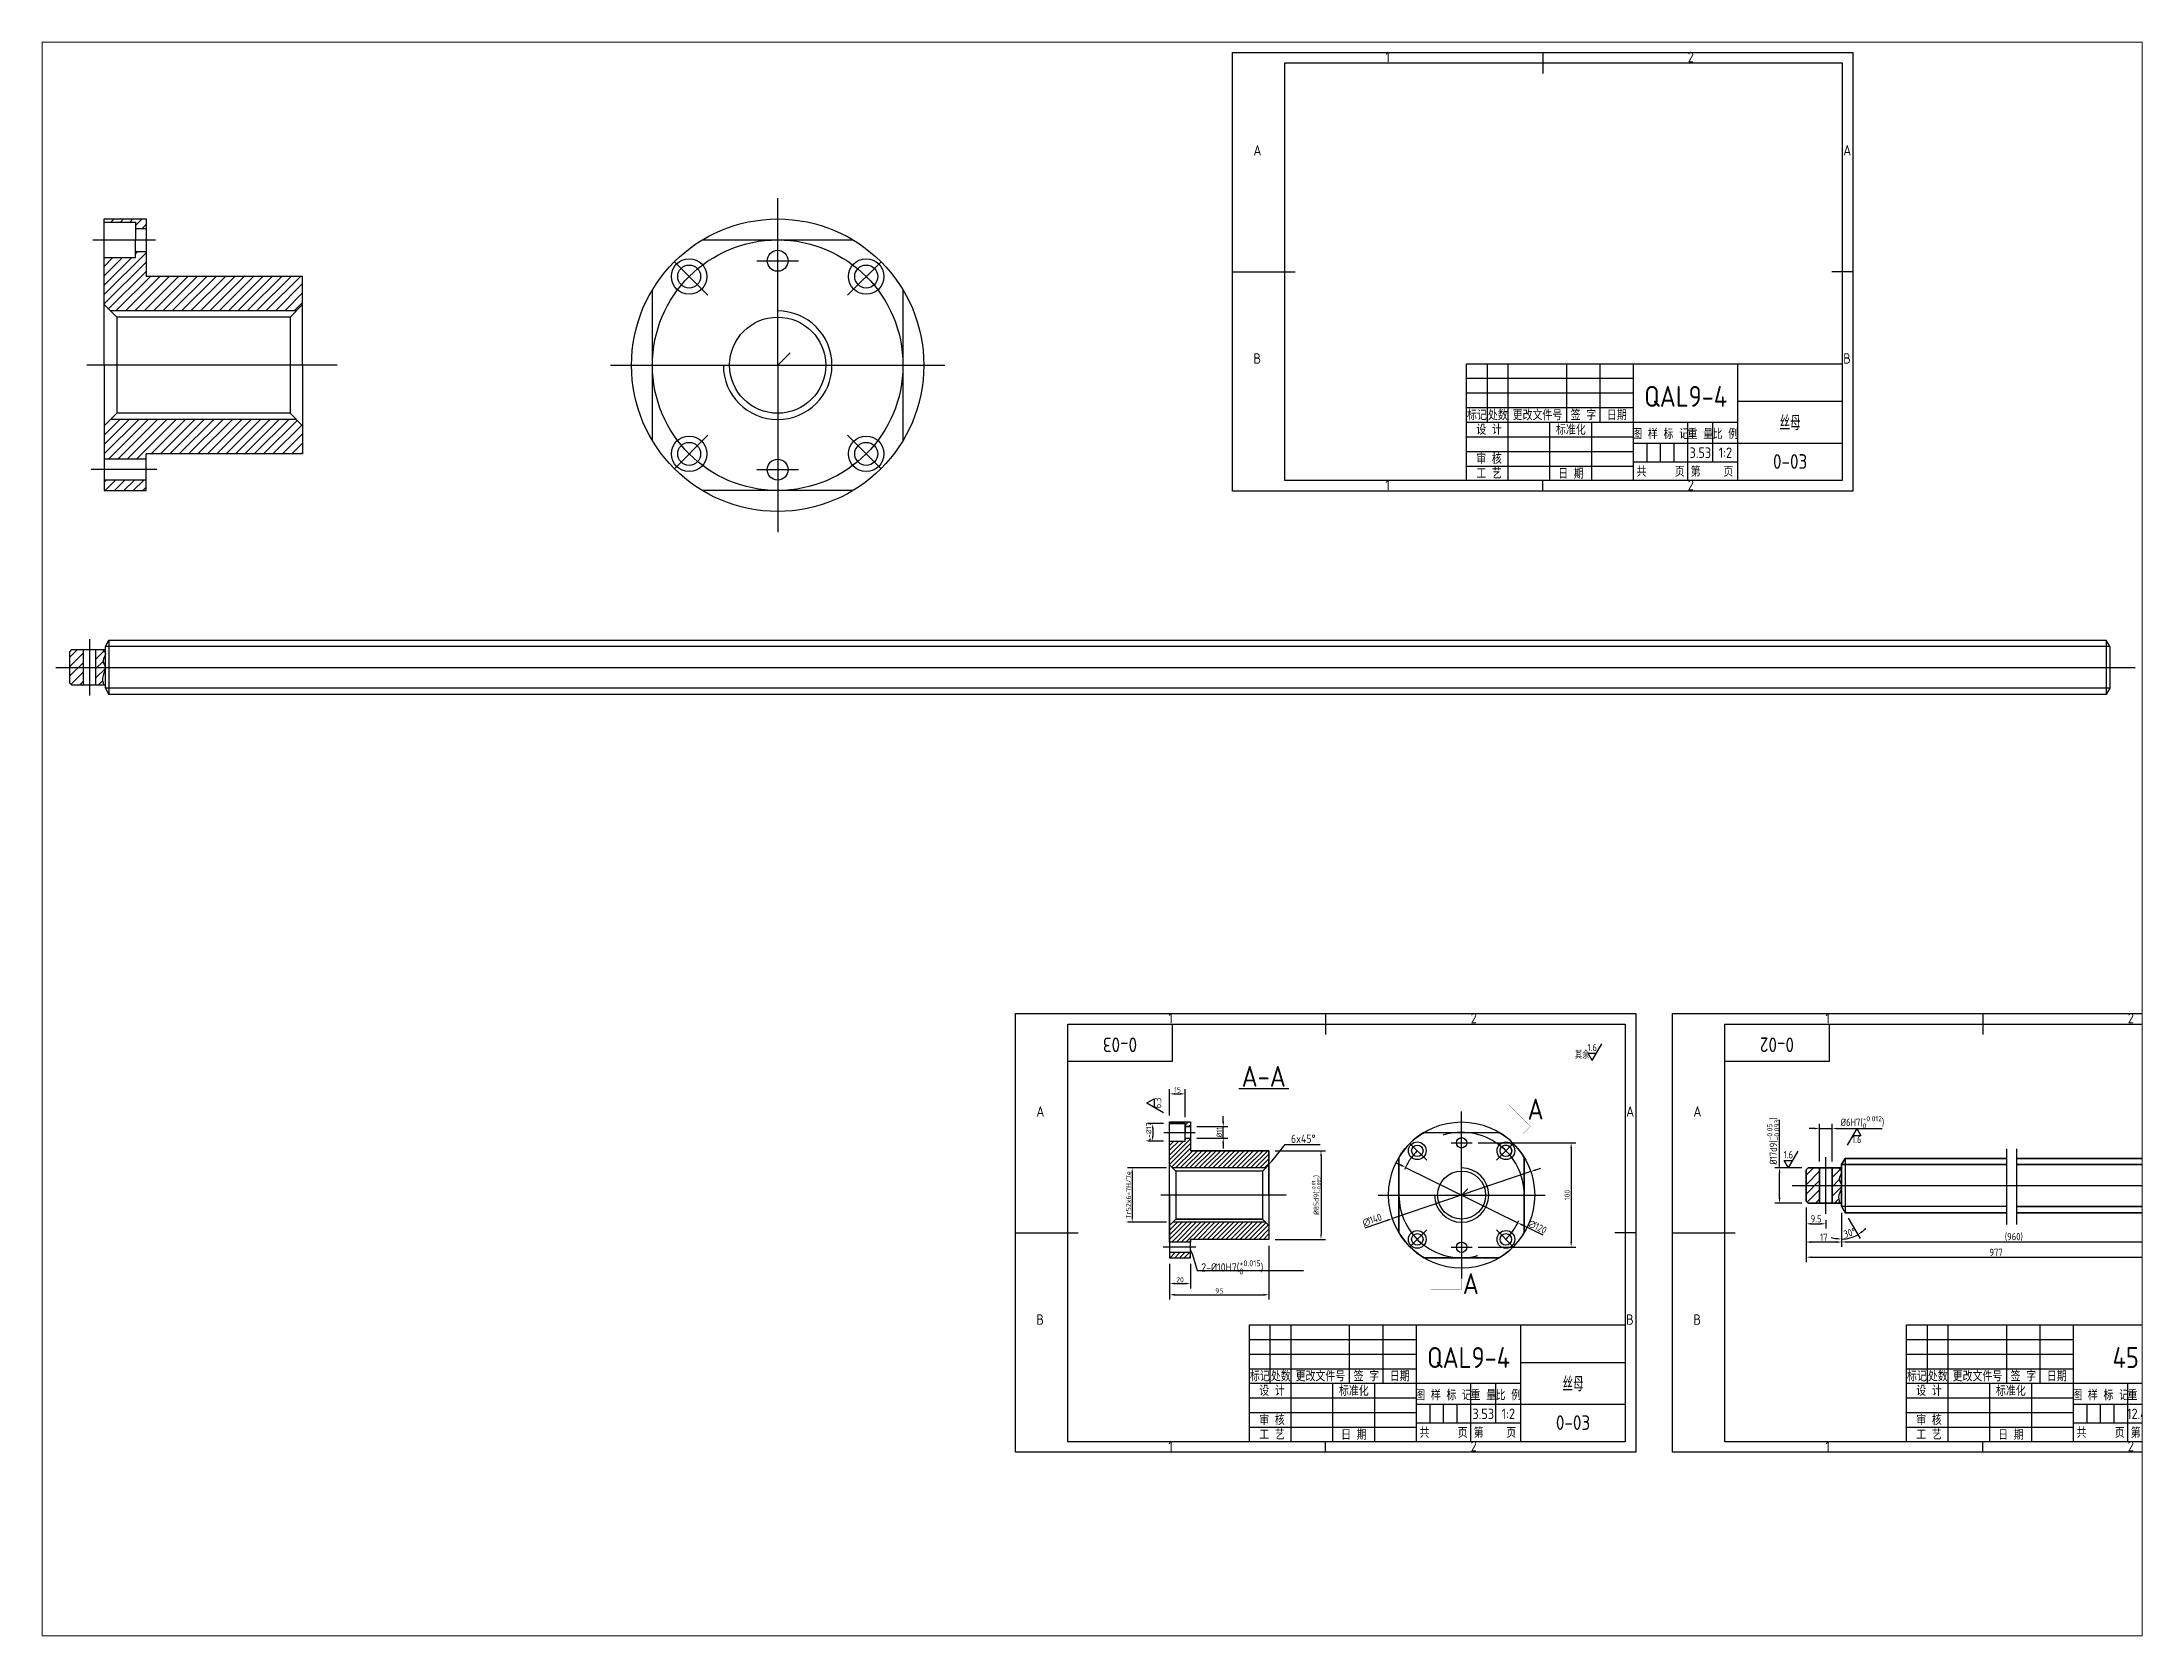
# Paper-space layout '布局1' of a CAD drawing. Header units: millimetres. Extents: x 26 to 231, y 20 to 176.
# The model-space entities are those that its viewports show. They can reach past a viewport. Long polylines and large blocks are cut down to what shows.
import ezdxf
from ezdxf import colors
from ezdxf.entities.mleader import LeaderData, LeaderLine
from ezdxf.enums import TextEntityAlignment as Align
from ezdxf.math import Vec2, Vec3

# ---------------------------------------------------------------- set-up
doc = ezdxf.new("R2010")
doc.units = ezdxf.units.MM
doc.header["$PDMODE"] = 35
doc.header["$PDSIZE"] = -2
doc.linetypes.add('DASHDOT2', pattern=[12.7, 6.35, -3.175, 0, -3.175])
doc.layers.add('dotdash', color=7, linetype='DASHDOT2')
doc.layers.add('outline', color=7, linetype='Continuous', lineweight=30)
doc.styles.add('GBFont', font='gbenor.shx', dxfattribs={"height": 3.5, "bigfont": 'gbcbig.shx'})
doc.dimstyles.new('GBComment', dxfattribs={"dimtxt": 2.5, "dimasz": 2.5, "dimexe": 2.25, "dimexo": 3, "dimtad": 1, "dimdec": 1, "dimdsep": 46, "dimtxsty": 'GBFont', "dimcen": 2.5, "dimadec": 0, "dimazin": 0, "dimtfac": 1, "dimtdec": 1, "dimtmove": 0, "dimatfit": 3, "dimfxl": 1, "dimtolj": 1, "dimtzin": 0, "dimarcsym": 0})
doc.dimstyles.new('GBComment2', dxfattribs={"dimtxt": 2.5, "dimasz": 2.5, "dimexe": 2.25, "dimexo": 3, "dimtad": 1, "dimdec": 1, "dimlfac": 2, "dimdsep": 46, "dimtxsty": 'GBFont', "dimcen": 2.5, "dimadec": 0, "dimazin": 0, "dimtfac": 1, "dimtdec": 1, "dimtmove": 0, "dimatfit": 3, "dimfxl": 1, "dimtolj": 1, "dimtzin": 0, "dimarcsym": 0})
pattern_1 = [(45, (2364.7611, 277.3829), (-1.122532, 1.122532), [])]
pattern_2 = [(45, (831.4878, -248.0683), (-2.245064, 2.245064), [])]

psp = doc.layouts.new('布局1')

msp = doc.modelspace()

# ---------------------------------------------------------------- texts
at = {"style": 'GBFont'}
for s, height, p in [('1', 5, (4322.679, 1494.394)), ('2', 5, (4467.466, 1494.394)), ('A', 5, (4259.444, 1449.733)), ('A', 5, (4541.893, 1449.733)), ('B', 5, (4259.444, 1350.071)), ('B', 5, (4541.893, 1350.071)), ('设 计', 5, (4366.183, 1316.061)), ('工 艺', 5, (4366.183, 1295.061)), ('1', 5, (4322.679, 1289.457)), ('2', 5, (4467.466, 1289.457)), ('1', 5, (4218.72, 1034.257)), ('2', 5, (4363.507, 1034.257)), ('1', 5, (4533.395, 1034.257)), ('2', 5, (4678.182, 1034.257)), ('其余', 3.5, (4413.398, 1017.289)), ('A', 5, (4155.485, 989.596)), ('A', 5, (4437.934, 989.596)), ('A', 5, (4470.16, 989.596)), ('B', 5, (4155.485, 889.935)), ('B', 5, (4437.934, 889.935)), ('B', 5, (4470.16, 889.935)), ('设 计', 5, (4262.224, 855.925)), ('设 计', 5, (4576.899, 855.925)), ('工 艺', 5, (4262.224, 834.925)), ('工 艺', 5, (4576.899, 834.925)), ('1', 5, (4218.72, 829.32)), ('2', 5, (4363.507, 829.32)), ('1', 5, (4533.395, 829.32)), ('2', 5, (4678.182, 829.32))]:
    msp.add_text(s, height=height, dxfattribs=at).set_placement(p)
for s, height, p in [('QAL9-4', 10, (4466.466, 1329.417)), ('标记', 5, (4366.466, 1323.001)), ('处数', 5, (4376.466, 1323.001)), ('更改文件号', 5, (4395.466, 1323.001)), ('签 字', 5, (4417.466, 1323.023)), ('日期', 5, (4433.466, 1323.023)), ('标准化', 5, (4411.466, 1316.001)), ('图 样 标 记', 5, (4454.466, 1313.955)), ('重 量', 5, (4473.466, 1313.955)), ('比 例', 5, (4485.466, 1313.955)), ('丝母', 7, (4516.466, 1318.234)), ('3.53', 5, (4473.466, 1304.955)), ('1:2', 5, (4485.466, 1304.955)), ('日 期', 5, (4411.466, 1295.001)), ('共     页', 5, (4454.466, 1295.955)), ('第    页', 5, (4479.047, 1295.955)), ('0-03', 7, (4516.466, 1299.748)), ('1.6', 3.5, (4421.724, 1020.961)), ('A-A', 10, (4264.375, 1003.911)), ('A', 10, (4394.569, 988.188)), ('1.6', 3.5, (4548.369, 976.933)), ('1.6', 3.5, (4515.623, 969.642)), ('A', 10, (4363.539, 904.629)), ('QAL9-4', 10, (4362.507, 869.281)), ('45', 10, (4677.182, 869.281)), ('标记', 5, (4262.507, 862.865)), ('处数', 5, (4272.507, 862.865)), ('更改文件号', 5, (4291.507, 862.865)), ('签 字', 5, (4313.507, 862.886)), ('日期', 5, (4329.507, 862.886)), ('丝母', 7, (4412.507, 858.097)), ('标记', 5, (4577.182, 862.865)), ('处数', 5, (4587.182, 862.865)), ('更改文件号', 5, (4606.182, 862.865)), ('签 字', 5, (4628.182, 862.886)), ('日期', 5, (4644.182, 862.886)), ('标准化', 5, (4307.507, 855.865)), ('图 样 标 记', 5, (4350.507, 853.818)), ('重 量', 5, (4369.507, 853.818)), ('比 例', 5, (4381.507, 853.818)), ('标准化', 5, (4622.182, 855.865)), ('图 样 标 记', 5, (4665.182, 853.818)), ('重 量', 5, (4684.182, 853.818)), ('3.53', 5, (4369.507, 844.818)), ('1:2', 5, (4381.507, 844.818)), ('0-03', 7, (4412.507, 839.611)), ('12.48', 5, (4684.182, 844.818)), ('日 期', 5, (4307.507, 834.865)), ('共     页', 5, (4350.507, 835.818)), ('第    页', 5, (4375.088, 835.818)), ('日 期', 5, (4622.182, 834.865)), ('共     页', 5, (4665.182, 835.818)), ('第    页', 5, (4689.764, 835.818))]:
    msp.add_text(s, height=height, dxfattribs=at).set_placement(p, align=Align.CENTER)
for p in [(4366.183, 1302.061), (4262.224, 841.925), (4576.899, 841.925)]:
    msp.add_text('审 核', height=5, rotation=360, dxfattribs=at).set_placement(p)
for s, p in [('0-03', (4195.507, 1023.991)), ('0-02', (4510.182, 1023.991))]:
    msp.add_text(s, height=7, rotation=180, dxfattribs=at).set_placement(p, align=Align.MIDDLE_CENTER)
msp.add_text('6.3', height=3.5, rotation=90, dxfattribs=at).set_placement((4215.294, 996.127), align=Align.CENTER)

# ---------------------------------------------------------------- blocks, each defined once
blk = doc.blocks.new('*U1')
for p, q in [((-43.5, 13.3), (28.6, 13.3)), ((26, -13.3), (42.1, 2.8))]:
    blk.add_line(p, q)
for radius in [8.5, 5.5]:
    blk.add_circle((35, -4.3), radius)
blk = doc.blocks.new('*U2')
at = {"color": 0, "linetype": 'ByBlock', "lineweight": -2, "transparency": 16777216}
blk.add_blockref('*U1', (4039, 1396.1), dxfattribs=at)
for p, rotation in [((3984.9, 1356.8), 90.00000000000001), ((4078.3, 1341.9), 270), ((4024.2, 1302.6), 180)]:
    blk.add_blockref('*U1', p, dxfattribs=dict(at, rotation=rotation))
blk = doc.blocks.new('*D4')
at = {"color": 0, "lineweight": -2, "transparency": 16777216}
for p, q in [((4524.1, 946.1), (4524.1, 936.1)), ((4526.6, 938.3), (4531.1, 938.3)), ((4533.6, 940.1), (4533.6, 936.1))]:
    blk.add_line(p, q, dxfattribs=at)
at = {"color": 0, "transparency": 16777216}
for points in [[(4526.6, 938.7), (4526.6, 937.9), (4524.1, 938.3)], [(4531.1, 938.7), (4531.1, 937.9), (4533.6, 938.3)]]:
    blk.add_solid(points, dxfattribs=at)
at = {"layer": 'Defpoints', "color": 0, "transparency": 16777216}
for p in [(4524.1, 949.1), (4533.6, 943.1), (4533.6, 938.3)]:
    blk.add_point(p, dxfattribs=at)
at = {"color": 0, "transparency": 16777216, "insert": (4528.9, 940.7), "char_height": 3.5, "attachment_point": 5, "style": 'GBFont'}
blk.add_mtext('\\A1;9.5', dxfattribs=at)
blk = doc.blocks.new('*D5')
at = {"color": 0, "lineweight": -2, "transparency": 16777216}
for p, q in [((4524.1, 946.1), (4524.1, 927.3)), ((4541.1, 943.6), (4541.1, 927.3)), ((4526.6, 929.6), (4538.6, 929.6))]:
    blk.add_line(p, q, dxfattribs=at)
at = {"color": 0, "transparency": 16777216}
for points in [[(4526.6, 930), (4526.6, 929.1), (4524.1, 929.6)], [(4538.6, 930), (4538.6, 929.1), (4541.1, 929.6)]]:
    blk.add_solid(points, dxfattribs=at)
at = {"layer": 'Defpoints', "color": 0, "transparency": 16777216}
for p in [(4524.1, 949.1), (4541.1, 946.6), (4541.1, 929.6)]:
    blk.add_point(p, dxfattribs=at)
at = {"color": 0, "transparency": 16777216, "insert": (4532.6, 931.9), "char_height": 3.5, "attachment_point": 5, "style": 'GBFont'}
blk.add_mtext('\\A1;17', dxfattribs=at)
blk = doc.blocks.new('*D6')
at = {"color": 0, "lineweight": -2, "transparency": 16777216}
for p, q in [((4541.1, 943.6), (4541.1, 928.8)), ((4544.3, 941), (4550, 931.2))]:
    blk.add_line(p, q, dxfattribs=at)
for start, end in [(309.1879, 318.3757), (251.6243, 260.8121), (270, 300)]:
    blk.add_arc((4541.1, 946.6), 15.6, start, end, dxfattribs=at)
at = {"color": 0, "transparency": 16777216}
for points in [[(4538.6, 931.6), (4538.6, 930.8), (4541.1, 931)], [(4551.2, 934.2), (4550.7, 934.9), (4548.9, 933.1)]]:
    blk.add_solid(points, dxfattribs=at)
at = {"layer": 'Defpoints', "color": 0, "transparency": 16777216}
for p in [(4541.1, 966.6), (4541.1, 946.6), (4541.1, 946.6), (4542.8, 943.6), (4543.8, 931.3)]:
    blk.add_point(p, dxfattribs=at)
at = {"color": 0, "transparency": 16777216, "insert": (4545, 934), "char_height": 3.5, "attachment_point": 5, "rotation": 17.3097, "style": 'GBFont'}
blk.add_mtext('\\A1;30°', dxfattribs=at)
blk = doc.blocks.new('*D8')
at = {"color": 0, "lineweight": -2, "transparency": 16777216}
for p, q in [((4541.1, 943.6), (4541.1, 927.3)), ((4706.1, 943.6), (4706.1, 927.3)), ((4543.6, 929.6), (4703.6, 929.6))]:
    blk.add_line(p, q, dxfattribs=at)
at = {"color": 0, "transparency": 16777216}
for points in [[(4543.6, 930), (4543.6, 929.2), (4541.1, 929.6)], [(4703.6, 930), (4703.6, 929.2), (4706.1, 929.6)]]:
    blk.add_solid(points, dxfattribs=at)
at = {"layer": 'Defpoints', "color": 0, "transparency": 16777216}
for p in [(4541.1, 946.6), (4706.1, 946.6), (4706.1, 929.6)]:
    blk.add_point(p, dxfattribs=at)
at = {"color": 0, "transparency": 16777216, "insert": (4623.6, 932), "char_height": 3.5, "attachment_point": 5, "style": 'GBFont'}
blk.add_mtext('\\A1;(960)', dxfattribs=at)
blk = doc.blocks.new('*D9')
at = {"color": 0, "lineweight": -2, "transparency": 16777216}
for p, q in [((4524.1, 946.1), (4524.1, 920)), ((4706.1, 943.6), (4706.1, 920)), ((4526.6, 922.3), (4703.6, 922.3))]:
    blk.add_line(p, q, dxfattribs=at)
at = {"color": 0, "transparency": 16777216}
for points in [[(4526.6, 922.7), (4526.6, 921.9), (4524.1, 922.3)], [(4703.6, 922.7), (4703.6, 921.9), (4706.1, 922.3)]]:
    blk.add_solid(points, dxfattribs=at)
at = {"layer": 'Defpoints', "color": 0, "transparency": 16777216}
for p in [(4524.1, 949.1), (4706.1, 946.6), (4706.1, 922.3)]:
    blk.add_point(p, dxfattribs=at)
at = {"color": 0, "transparency": 16777216, "insert": (4615.1, 924.6), "char_height": 3.5, "attachment_point": 5, "style": 'GBFont'}
blk.add_mtext('\\A1;977', dxfattribs=at)
blk = doc.blocks.new('*D10')
at = {"color": 0, "lineweight": -2, "transparency": 16777216}
for p, q in [((4530.6, 968.1), (4530.6, 986.1)), ((4536.6, 968.1), (4536.6, 986.1)), ((4528.1, 983.9), (4525.6, 983.9)), ((4530.6, 983.9), (4536.6, 983.9)), ((4539.1, 983.9), (4560.5, 983.9))]:
    blk.add_line(p, q, dxfattribs=at)
at = {"color": 0, "transparency": 16777216}
for points in [[(4528.1, 984.3), (4528.1, 983.5), (4530.6, 983.9)], [(4539.1, 984.3), (4539.1, 983.5), (4536.6, 983.9)]]:
    blk.add_solid(points, dxfattribs=at)
at = {"layer": 'Defpoints', "color": 0, "transparency": 16777216}
for p in [(4536.6, 983.9), (4530.6, 965.1), (4536.6, 965.1)]:
    blk.add_point(p, dxfattribs=at)
at = {"color": 0, "transparency": 16777216, "insert": (4551.1, 986.9), "char_height": 3.5, "attachment_point": 5, "style": 'GBFont'}
blk.add_mtext('\\A1;%%C6H7({\\H0.7x;\\S+0.012^ 0;})', dxfattribs=at)
blk = doc.blocks.new('*D11')
at = {"color": 0, "lineweight": -2, "transparency": 16777216}
for p, q in [((4511.4, 965.1), (4511.4, 988.1)), ((4522.1, 965.1), (4509.1, 965.1)), ((4511.4, 950.6), (4511.4, 962.6)), ((4522.1, 948.1), (4509.1, 948.1))]:
    blk.add_line(p, q, dxfattribs=at)
at = {"color": 0, "transparency": 16777216}
for points in [[(4511, 962.6), (4511.8, 962.6), (4511.4, 965.1)], [(4511, 950.6), (4511.8, 950.6), (4511.4, 948.1)]]:
    blk.add_solid(points, dxfattribs=at)
at = {"layer": 'Defpoints', "color": 0, "transparency": 16777216}
for p in [(4511.4, 965.1), (4525.1, 965.1), (4525.1, 948.1)]:
    blk.add_point(p, dxfattribs=at)
at = {"color": 0, "transparency": 16777216, "insert": (4508.4, 977.9), "char_height": 3.5, "attachment_point": 5, "rotation": 90, "style": 'GBFont'}
blk.add_mtext('\\A1;%%C17d9({\\H0.7x;\\S-0.05^ -0.093;})', dxfattribs=at)
blk = doc.blocks.new('*D13')
at = {"color": 0, "lineweight": -2, "transparency": 16777216}
for p, q in [((4219.3, 919.1), (4219.3, 907.4)), ((4229.3, 919.1), (4229.3, 907.4)), ((4221.8, 909.7), (4226.8, 909.7))]:
    blk.add_line(p, q, dxfattribs=at)
at = {"color": 0, "transparency": 16777216}
for points in [[(4221.8, 910.1), (4221.8, 909.3), (4219.3, 909.7)], [(4226.8, 910.1), (4226.8, 909.3), (4229.3, 909.7)]]:
    blk.add_solid(points, dxfattribs=at)
at = {"layer": 'Defpoints', "color": 0, "transparency": 16777216}
for p in [(4219.3, 922.1), (4229.3, 922.1), (4229.3, 909.7)]:
    blk.add_point(p, dxfattribs=at)
at = {"color": 0, "transparency": 16777216, "insert": (4224.3, 911.5), "char_height": 2.5, "attachment_point": 5, "style": 'GBFont'}
blk.add_mtext('\\A1;20', dxfattribs=at)
blk = doc.blocks.new('*D14')
at = {"color": 0, "lineweight": -2, "transparency": 16777216}
for p, q in [((4266.8, 927.8), (4266.8, 902.1)), ((4219.3, 919.1), (4219.3, 902.1)), ((4221.8, 904.3), (4264.3, 904.3))]:
    blk.add_line(p, q, dxfattribs=at)
at = {"color": 0, "transparency": 16777216}
for points in [[(4221.8, 904.8), (4221.8, 903.9), (4219.3, 904.3)], [(4264.3, 904.8), (4264.3, 903.9), (4266.8, 904.3)]]:
    blk.add_solid(points, dxfattribs=at)
at = {"layer": 'Defpoints', "color": 0, "transparency": 16777216}
for p in [(4266.8, 930.8), (4219.3, 922.1), (4266.8, 904.3)]:
    blk.add_point(p, dxfattribs=at)
at = {"color": 0, "transparency": 16777216, "insert": (4243.1, 906.2), "char_height": 2.5, "attachment_point": 5, "style": 'GBFont'}
blk.add_mtext('\\A1;95', dxfattribs=at)
blk = doc.blocks.new('*D15')
at = {"color": 0, "lineweight": -2, "transparency": 16777216}
for p, q in [((4219.3, 990.1), (4219.3, 1002.8)), ((4221.8, 1000.5), (4224.3, 1000.5)), ((4226.8, 989.3), (4226.8, 1002.8))]:
    blk.add_line(p, q, dxfattribs=at)
at = {"color": 0, "transparency": 16777216}
for points in [[(4221.8, 1000.9), (4221.8, 1000.1), (4219.3, 1000.5)], [(4224.3, 1000.9), (4224.3, 1000.1), (4226.8, 1000.5)]]:
    blk.add_solid(points, dxfattribs=at)
at = {"layer": 'Defpoints', "color": 0, "transparency": 16777216}
for p in [(4226.8, 1000.5), (4219.3, 987.1), (4226.8, 986.3)]:
    blk.add_point(p, dxfattribs=at)
at = {"color": 0, "transparency": 16777216, "insert": (4223.1, 1002.4), "char_height": 2.5, "attachment_point": 5, "style": 'GBFont'}
blk.add_mtext('\\A1;15', dxfattribs=at)
blk = doc.blocks.new('*D16')
at = {"color": 0, "lineweight": -2, "transparency": 16777216}
for p, q in [((4245, 987.3), (4245, 989.8)), ((4232.3, 984.8), (4247.2, 984.8)), ((4232.3, 979.3), (4247.2, 979.3)), ((4245, 979.3), (4245, 984.8)), ((4245, 976.8), (4245, 974.3))]:
    blk.add_line(p, q, dxfattribs=at)
at = {"color": 0, "transparency": 16777216}
for points in [[(4244.5, 987.3), (4245.4, 987.3), (4245, 984.8)], [(4244.5, 976.8), (4245.4, 976.8), (4245, 979.3)]]:
    blk.add_solid(points, dxfattribs=at)
at = {"layer": 'Defpoints', "color": 0, "transparency": 16777216}
for p in [(4229.3, 984.8), (4229.3, 979.3), (4245, 984.8)]:
    blk.add_point(p, dxfattribs=at)
at = {"color": 0, "transparency": 16777216, "insert": (4243.1, 982.1), "char_height": 2.5, "attachment_point": 5, "rotation": 90, "style": 'GBFont'}
blk.add_mtext('\\A1;%%C11', dxfattribs=at)
blk = doc.blocks.new('*D17')
at = {"color": 0, "lineweight": -2, "transparency": 16777216}
for p, q in [((4216.3, 986.3), (4208.9, 986.3)), ((4216.3, 977.8), (4208.9, 977.8)), ((4211.2, 983.8), (4211.2, 980.3))]:
    blk.add_line(p, q, dxfattribs=at)
at = {"color": 0, "transparency": 16777216}
for points in [[(4210.8, 983.8), (4211.6, 983.8), (4211.2, 986.3)], [(4210.8, 980.3), (4211.6, 980.3), (4211.2, 977.8)]]:
    blk.add_solid(points, dxfattribs=at)
at = {"layer": 'Defpoints', "color": 0, "transparency": 16777216}
for p in [(4219.3, 986.3), (4211.2, 977.8), (4219.3, 977.8)]:
    blk.add_point(p, dxfattribs=at)
at = {"color": 0, "transparency": 16777216, "insert": (4209.3, 982.1), "char_height": 2.5, "attachment_point": 5, "rotation": 90, "style": 'GBFont'}
blk.add_mtext('\\A1;4-%%C17', dxfattribs=at)
blk = doc.blocks.new('*D18')
at = {"color": 0, "lineweight": -2, "transparency": 16777216}
for p, q in [((4392.3, 963.3), (4326, 940.8)), ((4394.7, 964.1), (4397, 964.9)), ((4312.9, 936.4), (4323.6, 940))]:
    blk.add_line(p, q, dxfattribs=at)
at = {"color": 0, "transparency": 16777216}
for points in [[(4394.5, 964.5), (4394.8, 963.7), (4392.3, 963.3)], [(4323.5, 940.4), (4323.7, 939.6), (4326, 940.8)]]:
    blk.add_solid(points, dxfattribs=at)
at = {"layer": 'Defpoints', "color": 0, "transparency": 16777216}
for p in [(4392.3, 963.3), (4326, 940.8)]:
    blk.add_point(p, dxfattribs=at)
at = {"color": 0, "transparency": 16777216, "insert": (4316.3, 940.1), "char_height": 3.5, "attachment_point": 5, "rotation": 18.7034, "style": 'GBFont'}
blk.add_mtext('\\A1;∅140', dxfattribs=at)
blk = doc.blocks.new('*D19')
at = {"color": 0, "lineweight": -2, "transparency": 16777216}
for p, q in [((4330, 966.4), (4327.7, 967.5)), ((4332.2, 965.3), (4386, 938.8)), ((4398.2, 932.8), (4388.3, 937.7))]:
    blk.add_line(p, q, dxfattribs=at)
at = {"color": 0, "transparency": 16777216}
for points in [[(4330.2, 966.8), (4329.8, 966), (4332.2, 965.3)], [(4388.5, 938.1), (4388.1, 937.3), (4386, 938.8)]]:
    blk.add_solid(points, dxfattribs=at)
at = {"layer": 'Defpoints', "color": 0, "transparency": 16777216}
for p in [(4332.2, 965.3), (4386, 938.8)]:
    blk.add_point(p, dxfattribs=at)
at = {"color": 0, "transparency": 16777216, "insert": (4395.4, 936.8), "char_height": 3.5, "attachment_point": 5, "rotation": 333.7568, "style": 'GBFont'}
blk.add_mtext('\\A1;∅120', dxfattribs=at)
blk = doc.blocks.new('*D20')
at = {"color": 0, "lineweight": -2, "transparency": 16777216}
for p, q in [((4367.1, 977.1), (4413.8, 977.1)), ((4411.6, 974.6), (4411.6, 929.6)), ((4367.1, 927.1), (4413.8, 927.1))]:
    blk.add_line(p, q, dxfattribs=at)
at = {"color": 0, "transparency": 16777216}
for points in [[(4411.2, 974.6), (4412, 974.6), (4411.6, 977.1)], [(4411.2, 929.6), (4412, 929.6), (4411.6, 927.1)]]:
    blk.add_solid(points, dxfattribs=at)
at = {"layer": 'Defpoints', "color": 0, "transparency": 16777216}
for p in [(4364.1, 977.1), (4364.1, 927.1), (4411.6, 927.1)]:
    blk.add_point(p, dxfattribs=at)
at = {"color": 0, "transparency": 16777216, "insert": (4409.7, 952.1), "char_height": 2.5, "attachment_point": 5, "rotation": 90, "style": 'GBFont'}
blk.add_mtext('\\A1;100', dxfattribs=at)
blk = doc.blocks.new('*D21')
at = {"color": 0, "lineweight": -2, "transparency": 16777216}
for p, q in [((4217.8, 965.1), (4199.2, 965.1)), ((4201.4, 962.6), (4201.4, 941.6)), ((4217.8, 939.1), (4199.2, 939.1))]:
    blk.add_line(p, q, dxfattribs=at)
at = {"color": 0, "transparency": 16777216}
for points in [[(4201, 962.6), (4201.8, 962.6), (4201.4, 965.1)], [(4201, 941.6), (4201.8, 941.6), (4201.4, 939.1)]]:
    blk.add_solid(points, dxfattribs=at)
at = {"layer": 'Defpoints', "color": 0, "transparency": 16777216}
for p in [(4220.8, 965.1), (4201.4, 939.1), (4220.8, 939.1)]:
    blk.add_point(p, dxfattribs=at)
at = {"color": 0, "transparency": 16777216, "insert": (4199.6, 952.1), "char_height": 2.5, "attachment_point": 5, "rotation": 90, "style": 'GBFont'}
blk.add_mtext('\\A1;Tr52x6-7H/7e', dxfattribs=at)
blk = doc.blocks.new('*D22')
at = {"color": 0, "lineweight": -2, "transparency": 16777216}
for p, q in [((4269.8, 973.3), (4294, 973.3)), ((4291.8, 970.8), (4291.8, 933.3)), ((4269.8, 930.8), (4294, 930.8))]:
    blk.add_line(p, q, dxfattribs=at)
at = {"color": 0, "transparency": 16777216}
for points in [[(4291.4, 970.8), (4292.2, 970.8), (4291.8, 973.3)], [(4291.4, 933.3), (4292.2, 933.3), (4291.8, 930.8)]]:
    blk.add_solid(points, dxfattribs=at)
at = {"layer": 'Defpoints', "color": 0, "transparency": 16777216}
for p in [(4266.8, 973.3), (4266.8, 930.8), (4291.8, 930.8)]:
    blk.add_point(p, dxfattribs=at)
at = {"color": 0, "transparency": 16777216, "insert": (4289.5, 952.1), "char_height": 2.5, "attachment_point": 5, "rotation": 90, "style": 'GBFont'}
blk.add_mtext('\\A1;%%C85d9({\\H0.7x;\\S-0.01^ -0.005;})', dxfattribs=at)

# ---------------------------------------------------------------- dimensions: what is measured, and where the dimension line sits
for base, p1, p2, dimstyle, picture, middle in [((4226.8, 1000.516), (4219.307, 987.052), (4226.8, 986.302), 'GBComment2', '*D15', (4223.053, 1002.391)), ((4533.601, 938.308), (4524.101, 949.125), (4533.601, 943.125), 'GBComment', '*D4', (4528.851, 940.683)), ((4541.101, 929.555), (4524.101, 949.125), (4541.101, 946.625), 'GBComment', '*D5', (4532.601, 931.93)), ((4229.307, 909.674), (4219.307, 922.052), (4229.307, 922.052), 'GBComment2', '*D13', (4224.307, 911.549))]:
    dim = msp.add_linear_dim(base=base, p1=p1, p2=p2, dimstyle=dimstyle)
    dim.commit()
    dim.dimension.update_dxf_attribs({"geometry": picture, "text_midpoint": middle})
for base, p1, p2, text, dimstyle, picture, middle in [((4511.395, 965.125), (4525.101, 948.125), (4525.101, 965.125), '%%C<>d9({\\H0.7x;\\S-0.05^ -0.093;})', 'GBComment', '*D11', (4508.359, 977.859)), ((4211.17, 977.802), (4219.307, 986.302), (4219.307, 977.802), '4-%%C<>', 'GBComment2', '*D17', (4209.295, 982.052)), ((4244.962, 984.802), (4229.307, 979.302), (4229.307, 984.802), '%%C<>', 'GBComment2', '*D16', (4243.087, 982.052)), ((4291.785, 930.802), (4266.807, 973.302), (4266.807, 930.802), '%%C<>d9({\\H0.7x;\\S-0.01^ -0.005;})', 'GBComment2', '*D22', (4289.473, 952.052)), ((4201.432, 939.052), (4220.807, 965.052), (4220.807, 939.052), 'Tr<>x6-7H/7e', 'GBComment2', '*D21', (4199.557, 952.052))]:
    dim = msp.add_linear_dim(base=base, p1=p1, p2=p2, angle=90, text=text, dimstyle=dimstyle)
    dim.commit()
    dim.dimension.update_dxf_attribs({"geometry": picture, "text_midpoint": middle})
dim = msp.add_linear_dim(base=(4536.601, 983.899), p1=(4530.601, 965.125), p2=(4536.601, 965.125), text='%%C<>H7({\\H0.7x;\\S+0.012^ 0;})', dimstyle='GBComment')
dim.commit()
dim.dimension.update_dxf_attribs({"geometry": '*D10', "text_midpoint": (4551.057, 983.899), "dimtype": 160})
dim = msp.add_linear_dim(base=(4411.6, 927.052), p1=(4364.131, 977.052), p2=(4364.131, 927.052), angle=90, dimstyle='GBComment2')
dim.commit()
dim.dimension.update_dxf_attribs({"geometry": '*D20', "text_midpoint": (4409.725, 952.052)})
for p1, p2, picture, middle in [((4332.223, 965.317), (4386.039, 938.786), '*D19', (4395.405, 936.817)), ((4392.283, 963.275), (4325.979, 940.828), '*D18', (4316.297, 940.058))]:
    dim = msp.add_diameter_dim_2p(p1=p1, p2=p2, dimstyle='GBComment2')
    dim.commit()
    dim.dimension.update_dxf_attribs({"geometry": picture, "text_midpoint": middle})
dim = msp.add_angular_dim_2l(base=(4543.811, 931.256), line1=((4541.101, 946.625), (4542.833, 943.625)), line2=((4541.101, 946.625), (4541.101, 966.625)), dimstyle='GBComment')
dim.commit()
dim.dimension.update_dxf_attribs({"geometry": '*D6', "text_midpoint": (4545.744, 931.725), "dimtype": 162})
for base, p1, text, picture, middle in [((4706.078, 922.275), (4524.101, 949.125), '977', '*D9', (4615.089, 924.65)), ((4706.078, 929.598), (4541.101, 946.625), '(960)', '*D8', (4623.589, 932.046))]:
    dim = msp.add_linear_dim(base=base, p1=p1, p2=(4706.078, 946.625), text=text, dimstyle='GBComment')
    dim.commit()
    dim.dimension.update_dxf_attribs({"geometry": picture, "text_midpoint": middle})
dim = msp.add_linear_dim(base=(4266.807, 904.345), p1=(4219.307, 922.052), p2=(4266.807, 930.802), dimstyle='GBComment2')
dim.commit()
dim.dimension.update_dxf_attribs({"geometry": '*D14', "text_midpoint": (4243.057, 904.345), "dimtype": 160})

# ---------------------------------------------------------------- hatches: boundary and pattern name
h = msp.add_hatch()
h.set_pattern_fill('ANSI31', color=256)
h.paths.add_polyline_path([(3729.092, 1419.338), (3709.092, 1419.338), (3709.092, 1417.838), (3724.077, 1417.838), (3724.082, 1414.838), (3729.092, 1414.838)])
h = msp.add_hatch()
h.set_pattern_fill('ANSI31', color=256)
h.paths.add_polyline_path([(3804.092, 1391.838), (3729.092, 1391.838), (3729.092, 1403.838), (3724.082, 1403.838), (3724.077, 1400.838), (3709.092, 1400.838), (3709.092, 1378.338), (3712.092, 1375.338), (3801.092, 1375.338), (3804.092, 1378.338)])
h = msp.add_hatch()
h.set_pattern_fill('ANSI31', color=256)
h.paths.add_polyline_path([(3804.092, 1320.338), (3801.092, 1323.338), (3712.092, 1323.338), (3709.092, 1320.338), (3709.092, 1304.338), (3729.092, 1304.338), (3729.092, 1306.838), (3804.092, 1306.838)])
h = msp.add_hatch()
h.set_pattern_fill('ANSI31', color=256)
h.paths.add_polyline_path([(3729.092, 1294.338), (3709.092, 1294.338), (3709.092, 1289.338), (3729.092, 1289.338)])
h = msp.add_hatch()
h.set_pattern_fill('ANSI31', color=256)
h.paths.add_polyline_path([(3699.113, 1213.194), (3693.613, 1213.194), (3692.613, 1212.194), (3692.613, 1204.694), (3699.113, 1204.694)])
h.paths.add_polyline_path([(3699.113, 1204.694), (3692.613, 1204.694), (3692.613, 1197.194), (3693.613, 1196.194), (3699.113, 1196.194)])
h = msp.add_hatch()
h.set_pattern_fill('ANSI31', color=256)
edge = h.paths.add_edge_path()
edge.add_spline(control_points=[(3709.613, 1204.694), (3709.415, 1205.758), (3707.49, 1207.798), (3709.529, 1210.006), (3709.613, 1210.963)], knot_values=[2.73115204, 2.73115204, 2.73115204, 2.73115204, 6.12641312, 9.34787891, 9.34787891, 9.34787891, 9.34787891], degree=3, periodic=0)
edge.add_line((3709.613, 1210.963), (3709.613, 1211.21))
edge.add_spline(control_points=[(3709.613, 1211.21), (3709.545, 1211.922), (3708.859, 1212.558), (3708.173, 1213.194)], knot_values=[0, 0, 0, 0, 2.45106463, 2.45106463, 2.45106463, 2.45106463], degree=3, periodic=0)
edge.add_line((3708.173, 1213.194), (3705.113, 1213.194))
edge.add_line((3705.113, 1213.194), (3705.113, 1204.694))
edge.add_line((3705.113, 1204.694), (3709.613, 1204.694))
edge = h.paths.add_edge_path()
edge.add_spline(control_points=[(3708.742, 1196.194), (3708.384, 1197.548), (3707.701, 1200.135), (3709.424, 1202.629), (3709.613, 1203.797)], knot_values=[10.29766411, 10.29766411, 10.29766411, 10.29766411, 14.35610645, 18.05027667, 18.05027667, 18.05027667, 18.05027667], degree=3, periodic=0)
edge.add_line((3709.613, 1203.797), (3709.613, 1204.694))
edge.add_line((3709.613, 1204.694), (3705.113, 1204.694))
edge.add_line((3705.113, 1204.694), (3705.113, 1196.194))
edge.add_line((3705.113, 1196.194), (3708.742, 1196.194))
h = msp.add_hatch()
h.set_pattern_fill('ANSI31', color=256, scale=0.5)
h.set_pattern_definition(pattern_1)
h.paths.add_polyline_path([(4229.307, 987.052), (4219.307, 987.052), (4219.307, 986.302), (4226.8, 986.302), (4226.802, 984.802), (4229.307, 984.802)])
h = msp.add_hatch()
h.set_pattern_fill('ANSI31', color=256, scale=0.5)
h.set_pattern_definition(pattern_1)
h.paths.add_polyline_path([(4229.307, 973.302), (4229.307, 979.302), (4226.802, 979.302), (4226.8, 977.802), (4219.307, 977.802), (4219.307, 966.552), (4220.807, 965.052), (4265.307, 965.052), (4266.807, 966.552), (4266.807, 973.302)])
h = msp.add_hatch()
h.set_pattern_fill('ANSI31', color=256)
h.set_pattern_definition(pattern_2)
h.paths.add_polyline_path([(4530.601, 965.125), (4525.101, 965.125), (4524.101, 964.125), (4524.101, 956.625), (4530.601, 956.625)])
h.paths.add_polyline_path([(4530.601, 956.625), (4524.101, 956.625), (4524.101, 949.125), (4525.101, 948.125), (4530.601, 948.125)])
h = msp.add_hatch()
h.set_pattern_fill('ANSI31', color=256)
h.set_pattern_definition(pattern_2)
edge = h.paths.add_edge_path()
edge.add_spline(control_points=[(4541.101, 956.625), (4540.903, 957.689), (4538.978, 959.73), (4541.017, 961.938), (4541.101, 962.895)], knot_values=[2.73115204, 2.73115204, 2.73115204, 2.73115204, 6.12641312, 9.34787891, 9.34787891, 9.34787891, 9.34787891], degree=3, periodic=0)
edge.add_line((4541.101, 962.895), (4541.101, 963.142))
edge.add_spline(control_points=[(4541.101, 963.142), (4541.033, 963.854), (4540.347, 964.49), (4539.661, 965.125)], knot_values=[0, 0, 0, 0, 2.45106463, 2.45106463, 2.45106463, 2.45106463], degree=3, periodic=0)
edge.add_line((4539.661, 965.125), (4536.601, 965.125))
edge.add_line((4536.601, 965.125), (4536.601, 956.625))
edge.add_line((4536.601, 956.625), (4541.101, 956.625))
edge = h.paths.add_edge_path()
edge.add_spline(control_points=[(4540.23, 948.125), (4539.872, 949.48), (4539.188, 952.067), (4540.912, 954.561), (4541.101, 955.729)], knot_values=[10.29766411, 10.29766411, 10.29766411, 10.29766411, 14.35610645, 18.05027667, 18.05027667, 18.05027667, 18.05027667], degree=3, periodic=0)
edge.add_line((4541.101, 955.729), (4541.101, 956.625))
edge.add_line((4541.101, 956.625), (4536.601, 956.625))
edge.add_line((4536.601, 956.625), (4536.601, 948.125))
edge.add_line((4536.601, 948.125), (4540.23, 948.125))
h = msp.add_hatch()
h.set_pattern_fill('ANSI31', color=256, scale=0.5)
h.set_pattern_definition(pattern_1)
h.paths.add_polyline_path([(4220.807, 939.052), (4219.307, 937.552), (4219.307, 929.552), (4229.307, 929.552), (4229.307, 930.802), (4266.807, 930.802), (4266.807, 937.552), (4265.307, 939.052)])
h = msp.add_hatch()
h.set_pattern_fill('ANSI31', color=256, scale=0.5)
h.set_pattern_definition(pattern_1)
h.paths.add_polyline_path([(4229.307, 922.052), (4229.307, 924.552), (4219.307, 924.552), (4219.307, 922.052)])

# ---------------------------------------------------------------- linework, layer by layer
for p, q in [((4397.966, 1499.071), (4397.966, 1489.071)), ((4031.588, 1349.338), (4031.588, 1429.338)), ((3709.092, 1349.338), (3709.092, 1419.338)), ((3709.092, 1419.338), (3729.092, 1419.338)), ((3729.092, 1419.338), (3729.092, 1391.838)), ((3703.651, 1409.338), (3733.651, 1409.338)), ((3709.092, 1417.838), (3724.077, 1417.838)), ((3724.077, 1417.838), (3724.092, 1409.338)), ((3724.077, 1400.838), (3724.092, 1409.338)), ((3724.082, 1414.838), (3729.092, 1414.838)), ((3709.092, 1400.838), (3724.077, 1400.838)), ((3724.082, 1403.838), (3729.092, 1403.838)), ((4021.588, 1399.338), (4041.588, 1399.338)), ((3804.092, 1391.838), (3729.092, 1391.838)), ((3804.092, 1349.338), (3804.092, 1391.838)), ((4249.466, 1394.071), (4279.466, 1394.071)), ((4546.466, 1394.071), (4536.466, 1394.071)), ((3709.092, 1378.338), (3715.092, 1372.338)), ((3798.092, 1372.338), (3804.092, 1378.338)), ((3801.092, 1375.338), (3712.092, 1375.338)), ((3798.092, 1372.338), (3715.092, 1372.338)), ((3715.092, 1372.338), (3715.092, 1326.338)), ((3798.092, 1372.338), (3798.092, 1326.338)), ((3820.667, 1349.338), (3700.667, 1349.338)), ((3709.092, 1349.338), (3709.092, 1289.338)), ((3804.092, 1349.338), (3804.092, 1306.838)), ((3951.588, 1349.338), (4111.588, 1349.338)), ((4031.588, 1349.338), (4037.519, 1355.268)), ((4031.588, 1349.338), (4031.588, 1269.338)), ((4371.466, 1322.071), (4371.466, 1350.071)), ((4381.466, 1294.071), (4381.466, 1350.071)), ((4409.466, 1322.071), (4409.466, 1350.071)), ((4425.466, 1322.071), (4425.466, 1350.071)), ((4441.466, 1294.071), (4441.466, 1350.071)), ((4491.466, 1294.071), (4491.466, 1350.071)), ((4361.466, 1343.071), (4441.466, 1343.071)), ((4361.466, 1336.071), (4441.466, 1336.071)), ((4361.466, 1329.071), (4441.466, 1329.071)), ((4491.466, 1332.071), (4541.466, 1332.071)), ((4491.466, 1312.071), (4491.466, 1332.071)), ((3709.092, 1320.338), (3715.092, 1326.338)), ((3801.092, 1323.338), (3712.092, 1323.338)), ((3798.092, 1326.338), (3715.092, 1326.338)), ((3798.092, 1326.338), (3804.092, 1320.338)), ((4361.466, 1322.071), (4441.466, 1322.071)), ((4361.466, 1322.071), (4366.466, 1322.071)), ((4371.466, 1322.071), (4376.466, 1322.071)), ((4381.466, 1322.071), (4395.466, 1322.071)), ((4401.466, 1294.071), (4401.466, 1322.071)), ((4421.466, 1294.071), (4421.466, 1322.071)), ((4441.466, 1314.071), (4441.466, 1323.071)), ((4441.466, 1322.071), (4491.466, 1322.071)), ((4441.466, 1322.071), (4491.466, 1322.071)), ((4467.466, 1294.071), (4467.466, 1322.071)), ((4479.466, 1303.071), (4479.466, 1322.071)), ((4361.466, 1315.071), (4441.466, 1315.071)), ((4361.466, 1308.071), (4441.466, 1308.071)), ((4441.466, 1304.071), (4441.466, 1314.071)), ((4441.466, 1312.071), (4491.466, 1312.071)), ((4447.966, 1303.071), (4447.966, 1312.071)), ((4454.466, 1303.071), (4454.466, 1312.071)), ((4460.966, 1303.071), (4460.966, 1312.071)), ((4491.466, 1312.071), (4541.466, 1312.071)), ((3734.319, 1299.338), (3702.857, 1299.338)), ((3729.092, 1304.338), (3709.092, 1304.338)), ((3804.092, 1306.838), (3729.092, 1306.838)), ((3729.092, 1289.338), (3729.092, 1306.838)), ((4021.588, 1299.338), (4041.588, 1299.338)), ((4361.466, 1301.071), (4441.466, 1301.071)), ((4441.466, 1294.071), (4441.466, 1303.071)), ((4441.466, 1303.071), (4491.466, 1303.071)), ((4467.466, 1303.071), (4479.466, 1303.071)), ((4479.466, 1303.071), (4491.466, 1303.071)), ((3729.092, 1294.338), (3709.092, 1294.338)), ((3709.092, 1289.338), (3729.092, 1289.338)), ((4397.966, 1289.071), (4397.966, 1294.071)), ((3702.113, 1191.194), (3702.113, 1218.194)), ((3709.613, 1214.694), (3711.345, 1217.694)), ((3711.345, 1217.694), (3711.345, 1191.694)), ((4669.613, 1214.694), (4667.881, 1217.694)), ((4667.881, 1217.694), (4667.881, 1191.694)), ((3692.613, 1212.194), (3693.613, 1213.194)), ((3692.613, 1197.194), (3692.613, 1212.194)), ((3693.613, 1213.194), (3709.613, 1213.194)), ((3699.113, 1196.194), (3699.113, 1213.194)), ((3705.113, 1196.194), (3705.113, 1213.194)), ((4669.613, 1214.694), (3709.613, 1214.694)), ((3685.907, 1204.694), (4681.657, 1204.694)), ((3692.613, 1197.194), (3693.613, 1196.194)), ((3709.613, 1196.194), (3693.613, 1196.194)), ((4669.613, 1194.694), (3709.613, 1194.694)), ((3709.613, 1194.694), (3711.345, 1191.694)), ((4669.613, 1194.694), (4667.881, 1191.694)), ((4294.007, 1038.935), (4294.007, 1028.935)), ((4608.682, 1038.935), (4608.682, 1028.935)), ((4419.703, 1019.944), (4423.745, 1019.944)), ((4421.724, 1016.444), (4419.703, 1019.944)), ((4421.724, 1016.444), (4426.343, 1024.444)), ((4208.414, 996.13), (4211.914, 998.151)), ((4208.414, 996.13), (4216.414, 991.511)), ((4211.914, 998.151), (4211.914, 994.109)), ((4252.375, 1003.023), (4276.375, 1003.023)), ((4219.307, 952.052), (4219.307, 987.052)), ((4219.307, 987.052), (4229.307, 987.052)), ((4219.307, 986.302), (4226.8, 986.302)), ((4226.8, 986.302), (4226.807, 982.052)), ((4229.307, 987.052), (4229.307, 973.302)), ((4219.307, 977.802), (4226.8, 977.802)), ((4226.8, 977.802), (4226.807, 982.052)), ((4226.802, 984.802), (4229.307, 984.802)), ((4226.802, 979.302), (4229.307, 979.302)), ((4341.103, 982.052), (4377.159, 982.052)), ((4548.369, 983.899), (4543.75, 975.899)), ((4550.39, 980.399), (4546.348, 980.399)), ((4548.369, 983.899), (4550.39, 980.399)), ((4219.307, 966.552), (4222.307, 963.552)), ((4266.807, 973.302), (4229.307, 973.302)), ((4263.807, 963.552), (4266.807, 966.552)), ((4266.807, 952.052), (4266.807, 973.302)), ((4329.131, 934.024), (4329.131, 970.079)), ((4389.131, 970.079), (4389.131, 934.024)), ((4513.602, 968.625), (4517.644, 968.625)), ((4515.623, 965.125), (4513.602, 968.625)), ((4515.623, 965.125), (4520.242, 973.125)), ((4541.101, 966.625), (4542.833, 969.625)), ((4620.043, 966.625), (4541.101, 966.625)), ((4542.833, 969.625), (4542.833, 943.625)), ((4620.043, 974.199), (4620.043, 937.94)), ((4624.917, 974.199), (4624.917, 937.94)), ((4704.346, 969.625), (4624.917, 969.625)), ((4706.078, 966.625), (4624.917, 966.625)), ((4265.307, 965.052), (4220.807, 965.052)), ((4263.807, 963.552), (4222.307, 963.552)), ((4222.307, 963.552), (4222.307, 940.552)), ((4263.807, 963.552), (4263.807, 940.552)), ((4524.101, 964.125), (4525.101, 965.125)), ((4524.101, 949.125), (4524.101, 964.125)), ((4525.101, 965.125), (4541.101, 965.125)), ((4530.601, 948.125), (4530.601, 965.125)), ((4536.601, 948.125), (4536.601, 965.125)), ((4219.307, 952.052), (4219.307, 922.052)), ((4266.807, 952.052), (4266.807, 930.802)), ((4524.101, 949.125), (4525.101, 948.125)), ((4541.101, 948.125), (4525.101, 948.125)), ((4541.101, 946.625), (4542.833, 943.625)), ((4620.043, 946.625), (4541.101, 946.625)), ((4706.078, 946.625), (4624.917, 946.625)), ((4219.307, 937.552), (4222.307, 940.552)), ((4265.307, 939.052), (4220.807, 939.052)), ((4263.807, 940.552), (4222.307, 940.552)), ((4263.807, 940.552), (4266.807, 937.552)), ((4145.507, 933.935), (4175.507, 933.935)), ((4229.307, 929.552), (4219.307, 929.552)), ((4266.807, 930.802), (4229.307, 930.802)), ((4229.307, 922.052), (4229.307, 930.802)), ((4442.507, 933.935), (4432.507, 933.935)), ((4460.182, 933.935), (4490.182, 933.935)), ((4229.307, 924.552), (4219.307, 924.552)), ((4219.307, 922.052), (4229.307, 922.052)), ((4377.159, 922.052), (4341.103, 922.052)), ((4267.507, 861.935), (4267.507, 889.935)), ((4277.507, 833.935), (4277.507, 889.935)), ((4305.507, 861.935), (4305.507, 889.935)), ((4321.507, 861.935), (4321.507, 889.935)), ((4337.507, 833.935), (4337.507, 889.935)), ((4387.507, 833.935), (4387.507, 889.935)), ((4582.182, 861.935), (4582.182, 889.935)), ((4592.182, 833.935), (4592.182, 889.935)), ((4620.182, 861.935), (4620.182, 889.935)), ((4636.182, 861.935), (4636.182, 889.935)), ((4652.182, 833.935), (4652.182, 889.935)), ((4257.507, 882.935), (4337.507, 882.935)), ((4257.507, 875.935), (4337.507, 875.935)), ((4572.182, 882.935), (4652.182, 882.935)), ((4572.182, 875.935), (4652.182, 875.935)), ((4257.507, 868.935), (4337.507, 868.935)), ((4387.507, 871.935), (4437.507, 871.935)), ((4387.507, 851.935), (4387.507, 871.935)), ((4572.182, 868.935), (4652.182, 868.935)), ((4257.507, 861.935), (4337.507, 861.935)), ((4257.507, 861.935), (4262.507, 861.935)), ((4257.507, 854.935), (4337.507, 854.935)), ((4267.507, 861.935), (4272.507, 861.935)), ((4277.507, 861.935), (4291.507, 861.935)), ((4297.507, 833.935), (4297.507, 861.935)), ((4317.507, 833.935), (4317.507, 861.935)), ((4337.507, 853.935), (4337.507, 862.935)), ((4337.507, 861.935), (4387.507, 861.935)), ((4337.507, 861.935), (4387.507, 861.935)), ((4363.507, 833.935), (4363.507, 861.935)), ((4375.507, 842.935), (4375.507, 861.935)), ((4572.182, 861.935), (4652.182, 861.935)), ((4572.182, 861.935), (4577.182, 861.935)), ((4572.182, 854.935), (4652.182, 854.935)), ((4582.182, 861.935), (4587.182, 861.935)), ((4592.182, 861.935), (4606.182, 861.935)), ((4612.182, 833.935), (4612.182, 861.935)), ((4632.182, 833.935), (4632.182, 861.935)), ((4652.182, 853.935), (4652.182, 862.935)), ((4652.182, 861.935), (4702.182, 861.935)), ((4652.182, 861.935), (4702.182, 861.935)), ((4678.182, 833.935), (4678.182, 861.935)), ((4257.507, 847.935), (4337.507, 847.935)), ((4337.507, 843.935), (4337.507, 853.935)), ((4337.507, 851.935), (4387.507, 851.935)), ((4344.007, 842.935), (4344.007, 851.935)), ((4350.507, 842.935), (4350.507, 851.935)), ((4357.007, 842.935), (4357.007, 851.935)), ((4387.507, 851.935), (4437.507, 851.935)), ((4572.182, 847.935), (4652.182, 847.935)), ((4652.182, 843.935), (4652.182, 853.935)), ((4652.182, 851.935), (4702.182, 851.935)), ((4658.682, 842.935), (4658.682, 851.935)), ((4665.182, 842.935), (4665.182, 851.935)), ((4671.682, 842.935), (4671.682, 851.935)), ((4257.507, 840.935), (4337.507, 840.935)), ((4337.507, 833.935), (4337.507, 842.935)), ((4337.507, 842.935), (4387.507, 842.935)), ((4363.507, 842.935), (4375.507, 842.935)), ((4375.507, 842.935), (4387.507, 842.935)), ((4572.182, 840.935), (4652.182, 840.935)), ((4652.182, 833.935), (4652.182, 842.935)), ((4652.182, 842.935), (4702.182, 842.935)), ((4678.182, 842.935), (4690.182, 842.935)), ((4294.007, 828.935), (4294.007, 833.935)), ((4608.682, 828.935), (4608.682, 833.935))]:
    msp.add_line(p, q)
for points in [[(4249.466, 1499.071), (4546.466, 1499.071), (4546.466, 1289.071), (4249.466, 1289.071)], [(4274.466, 1494.071), (4541.466, 1494.071), (4541.466, 1294.071), (4274.466, 1294.071)], [(4541.466, 1294.071), (4361.466, 1294.071), (4361.466, 1350.071), (4541.466, 1350.071)], [(4145.507, 1038.935), (4442.507, 1038.935), (4442.507, 828.935), (4145.507, 828.935)], [(4460.182, 1038.935), (4757.182, 1038.935), (4757.182, 828.935), (4460.182, 828.935)], [(4170.507, 1033.935), (4437.507, 1033.935), (4437.507, 833.935), (4170.507, 833.935)], [(4170.507, 1033.935), (4220.507, 1033.935), (4220.507, 1015.935), (4170.507, 1015.935)], [(4485.182, 1033.935), (4752.182, 1033.935), (4752.182, 833.935), (4485.182, 833.935)], [(4485.182, 1033.935), (4535.182, 1033.935), (4535.182, 1015.935), (4485.182, 1015.935)], [(4437.507, 833.935), (4257.507, 833.935), (4257.507, 889.935), (4437.507, 889.935)], [(4752.182, 833.935), (4572.182, 833.935), (4572.182, 889.935), (4752.182, 889.935)]]:
    msp.add_lwpolyline(points, close=True)
for points in [[(3711.345, 1217.694), (4667.881, 1217.694)], [(3709.613, 1194.694), (3709.613, 1214.694)], [(4669.613, 1214.694), (4669.613, 1194.694)], [(4667.881, 1191.694), (3711.345, 1191.694)], [(4541.101, 946.625), (4541.101, 966.625)], [(4542.833, 969.625), (4620.043, 969.625)], [(4624.917, 969.625), (4704.346, 969.625)], [(4620.043, 943.625), (4542.833, 943.625)], [(4704.346, 943.625), (4624.917, 943.625)]]:
    msp.add_lwpolyline(points)
for points in [[(4388.518, 981.439, 0.1, 0.1, 0), (4392.054, 984.975, 0.1, 0.1, 0), (4383.568, 993.46, 0.9, 0, 0), (4381.447, 995.581, 0, 0, 0)], [(4359.131, 912.052, 0.1, 0.1, 0), (4359.131, 907.052, 0.1, 0.1, 0), (4347.131, 907.052, 0.9, 0, 0), (4344.131, 907.052, 0, 0, 0)]]:
    msp.add_lwpolyline(points, format="xyseb")
for centre, radius in [((4031.588, 1349.338), 70), ((4031.588, 1349.338), 60), ((4031.588, 1399.338), 5), ((4031.588, 1349.338), 23), ((4031.588, 1299.338), 5), ((4359.131, 952.052), 35), ((4337.918, 973.265), 4.25), ((4337.918, 973.265), 2.75), ((4359.131, 977.052), 2.5), ((4380.344, 973.265), 4.25), ((4380.344, 973.265), 2.75), ((4359.131, 952.052), 11.5), ((4337.918, 930.839), 4.25), ((4337.918, 930.839), 2.75), ((4359.131, 927.052), 2.5), ((4380.344, 930.839), 4.25), ((4380.344, 930.839), 2.75)]:
    msp.add_circle(centre, radius)
for centre, radius in [((4031.588, 1349.338), 26), ((4359.131, 952.052), 13)]:
    msp.add_arc(centre, radius, 180, 90)
for points in [[(3708.173, 1213.194), (3709.613, 1211.21), (3708.484, 1207.896), (3709.613, 1204.694), (3708.328, 1200.231), (3708.742, 1196.194)], [(4539.661, 965.125), (4541.101, 963.142), (4539.971, 959.827), (4541.101, 956.625), (4539.816, 952.163), (4540.23, 948.125)]]:
    msp.add_spline(points, degree=3)
at = {"layer": 'dotdash'}
for p, q in [((4359.131, 952.052), (4359.131, 992.052)), ((4216.587, 982.052), (4231.587, 982.052)), ((4342.408, 968.774), (4334.382, 976.8)), ((4354.131, 977.052), (4364.131, 977.052)), ((4375.853, 968.774), (4383.88, 976.8)), ((4533.601, 943.125), (4533.601, 970.125)), ((4517.395, 956.625), (4620.043, 956.625)), ((4620.043, 956.625), (4624.917, 956.625)), ((4624.917, 956.625), (4718.122, 956.625)), ((4275.095, 952.052), (4215.095, 952.052)), ((4319.131, 952.052), (4399.131, 952.052)), ((4359.131, 952.052), (4362.096, 955.017)), ((4359.131, 952.052), (4359.131, 912.052)), ((4342.408, 935.329), (4334.382, 927.303)), ((4375.853, 935.329), (4383.88, 927.303)), ((4231.921, 927.052), (4216.19, 927.052)), ((4354.131, 927.052), (4364.131, 927.052))]:
    msp.add_line(p, q, dxfattribs=at)
for start, end in [(0, 107.562938), (135, 155.785095), (180, 284.915307), (315, 336.206786)]:
    msp.add_arc((4359.131, 952.052), 30, start, end, dxfattribs=at)
at = {"layer": 'outline'}
for p, q in [((4219.307, 937.052), (4219.307, 987.052)), ((4219.307, 987.052), (4229.307, 987.052)), ((4226.8, 986.302), (4219.307, 986.302)), ((4226.8, 977.802), (4226.8, 986.302)), ((4229.307, 987.052), (4229.307, 973.302)), ((4219.307, 977.802), (4226.8, 977.802)), ((4229.307, 984.802), (4226.802, 984.802)), ((4226.802, 979.302), (4229.307, 979.298)), ((4341.103, 982.052), (4377.159, 982.052)), ((4222.307, 963.552), (4219.307, 966.552)), ((4229.307, 973.302), (4266.807, 973.302)), ((4266.807, 966.552), (4263.807, 963.552)), ((4266.807, 973.302), (4266.807, 937.552)), ((4329.131, 970.079), (4329.131, 934.024)), ((4389.131, 934.024), (4389.131, 970.079)), ((4542.833, 969.625), (4541.101, 966.625)), ((4541.101, 966.625), (4541.101, 965.125)), ((4541.101, 966.625), (4620.043, 966.625)), ((4620.043, 969.625), (4542.833, 969.625)), ((4542.833, 969.625), (4542.833, 943.625)), ((4704.346, 969.625), (4624.917, 969.625)), ((4624.917, 966.625), (4706.078, 966.625)), ((4263.807, 963.552), (4222.307, 963.552)), ((4222.307, 963.552), (4222.307, 940.552)), ((4263.807, 963.552), (4263.807, 940.552)), ((4525.101, 965.125), (4524.101, 964.125)), ((4524.101, 964.125), (4524.101, 949.125)), ((4541.101, 965.125), (4525.101, 965.125)), ((4530.601, 965.125), (4530.601, 948.125)), ((4536.601, 965.125), (4536.601, 948.125)), ((4541.101, 965.125), (4541.101, 948.125)), ((4524.101, 949.125), (4525.101, 948.125)), ((4525.101, 948.125), (4541.101, 948.125)), ((4541.101, 948.125), (4541.101, 946.625)), ((4541.101, 946.625), (4542.833, 943.625)), ((4620.043, 946.625), (4541.101, 946.625)), ((4624.917, 946.625), (4706.078, 946.625)), ((4219.307, 937.552), (4222.307, 940.552)), ((4219.307, 929.552), (4219.307, 937.552)), ((4222.307, 940.552), (4263.807, 940.552)), ((4263.807, 940.552), (4266.807, 937.552)), ((4266.807, 937.552), (4266.807, 930.802)), ((4542.833, 943.625), (4620.043, 943.625)), ((4624.917, 943.625), (4704.346, 943.625)), ((4229.307, 929.552), (4219.307, 929.552)), ((4219.307, 929.552), (4219.307, 922.052)), ((4266.807, 930.802), (4229.307, 930.802)), ((4229.307, 930.802), (4229.307, 929.552)), ((4229.307, 922.052), (4229.307, 929.552)), ((4229.307, 924.552), (4219.307, 924.552)), ((4219.307, 922.052), (4229.307, 922.052)), ((4341.103, 922.052), (4377.159, 922.052))]:
    msp.add_line(p, q, dxfattribs=at)
for centre, radius in [((4337.918, 973.265), 4.25), ((4337.918, 973.265), 2.75), ((4359.131, 977.052), 2.5), ((4380.344, 973.265), 4.25), ((4380.344, 973.265), 2.785), ((4359.131, 952.052), 11.5), ((4337.918, 930.839), 4.25), ((4337.918, 930.839), 2.75), ((4359.131, 927.052), 2.5), ((4380.344, 930.839), 4.25), ((4380.344, 930.839), 2.75)]:
    msp.add_circle(centre, radius, dxfattribs=at)
for start, end in [(121.002719, 148.997281), (31.002719, 58.997281), (211.002719, 238.997281), (301.002719, 328.997281)]:
    msp.add_arc((4359.131, 952.052), 35, start, end, dxfattribs=at)

# ---------------------------------------------------------------- block references
msp.add_blockref('*U2', (0, 0))

msp.set_redraw_order([(e.dxf.handle, doc.entitydb.next_handle()) for e in msp.query("TEXT MTEXT ATTDEF DIMENSION ARC_DIMENSION")])  # texts and dimensions are drawn at this point

# ---------------------------------------------------------------- leaders
ml = msp.add_multileader_mtext('Standard')
ml.set_content('6x45%%D', color=256, style='GBFont')
ml.set_leader_properties()
ml.build(insert=Vec2(0, 0))
ml.multileader.update_dxf_attribs({"text_left_attachment_type": 6, "dogleg_length": 11.342, "arrow_head_size": 2.5})
ctx = ml.context
ctx.base_point, ctx.arrow_head_size, ctx.plane_origin = Vec3(4275.428, 976.203), 2.5, Vec3(4266.807, 966.552)
ctx.left_attachment = 6
notes = []
notes.append((ctx, [(0, (1, 1, 0), (4274.563, 976.203), (1, 0), 0.865, [(0, [(4266.807, 966.552)], 0, [])])]))
ctx.mtext.insert, ctx.mtext.flow_direction = Vec3(4277.428, 981.003), 5
ml = msp.add_multileader_mtext('Standard')
ml.set_content('\\A1;2-%%C10H7({\\H0.7x;\\S+0.015^ 0;})', color=256, style='GBFont')
ml.set_leader_properties()
ml.build(insert=Vec2(0, 0))
ml.multileader.update_dxf_attribs({"text_left_attachment_type": 6, "dogleg_length": 0, "arrow_head_size": 2.5})
ctx = ml.context
ctx.base_point, ctx.arrow_head_size, ctx.plane_origin = Vec3(4232.454, 915.984), 2.5, Vec3(4229.307, 926.427)
ctx.left_attachment = 6
notes.append((ctx, [(0, (1, 1, 0), (4232.454, 915.984), (1, 0), 0, [(0, [(4229.307, 926.427)], 0, [])])]))
ctx.mtext.insert, ctx.mtext.flow_direction = Vec3(4234.454, 920.784), 5
for ctx, leaders in notes:
    for number, flags, end, landing, length, lines in leaders:
        leader = LeaderData()
        leader.index, (leader.has_last_leader_line, leader.has_dogleg_vector, leader.attachment_direction) = number, flags
        leader.last_leader_point, leader.dogleg_vector, leader.dogleg_length = Vec3(end), Vec3(landing), length
        for number, points, colour, breaks in lines:
            line = LeaderLine()
            line.index, line.vertices, line.color, line.breaks = number, Vec3.list(points), colors.encode_raw_color(colour), breaks
            leader.lines.append(line)
        ctx.leaders.append(leader)

# ---------------------------------------------------------------- viewports
at = {"layer": '0'}
psp.add_viewport(center=(128.5, 97.5), size=(205.6, 156), view_center_point=(4182.124, 1122.517), view_height=763.10007, dxfattribs=at)

doc.saveas('drawing.dxf')
